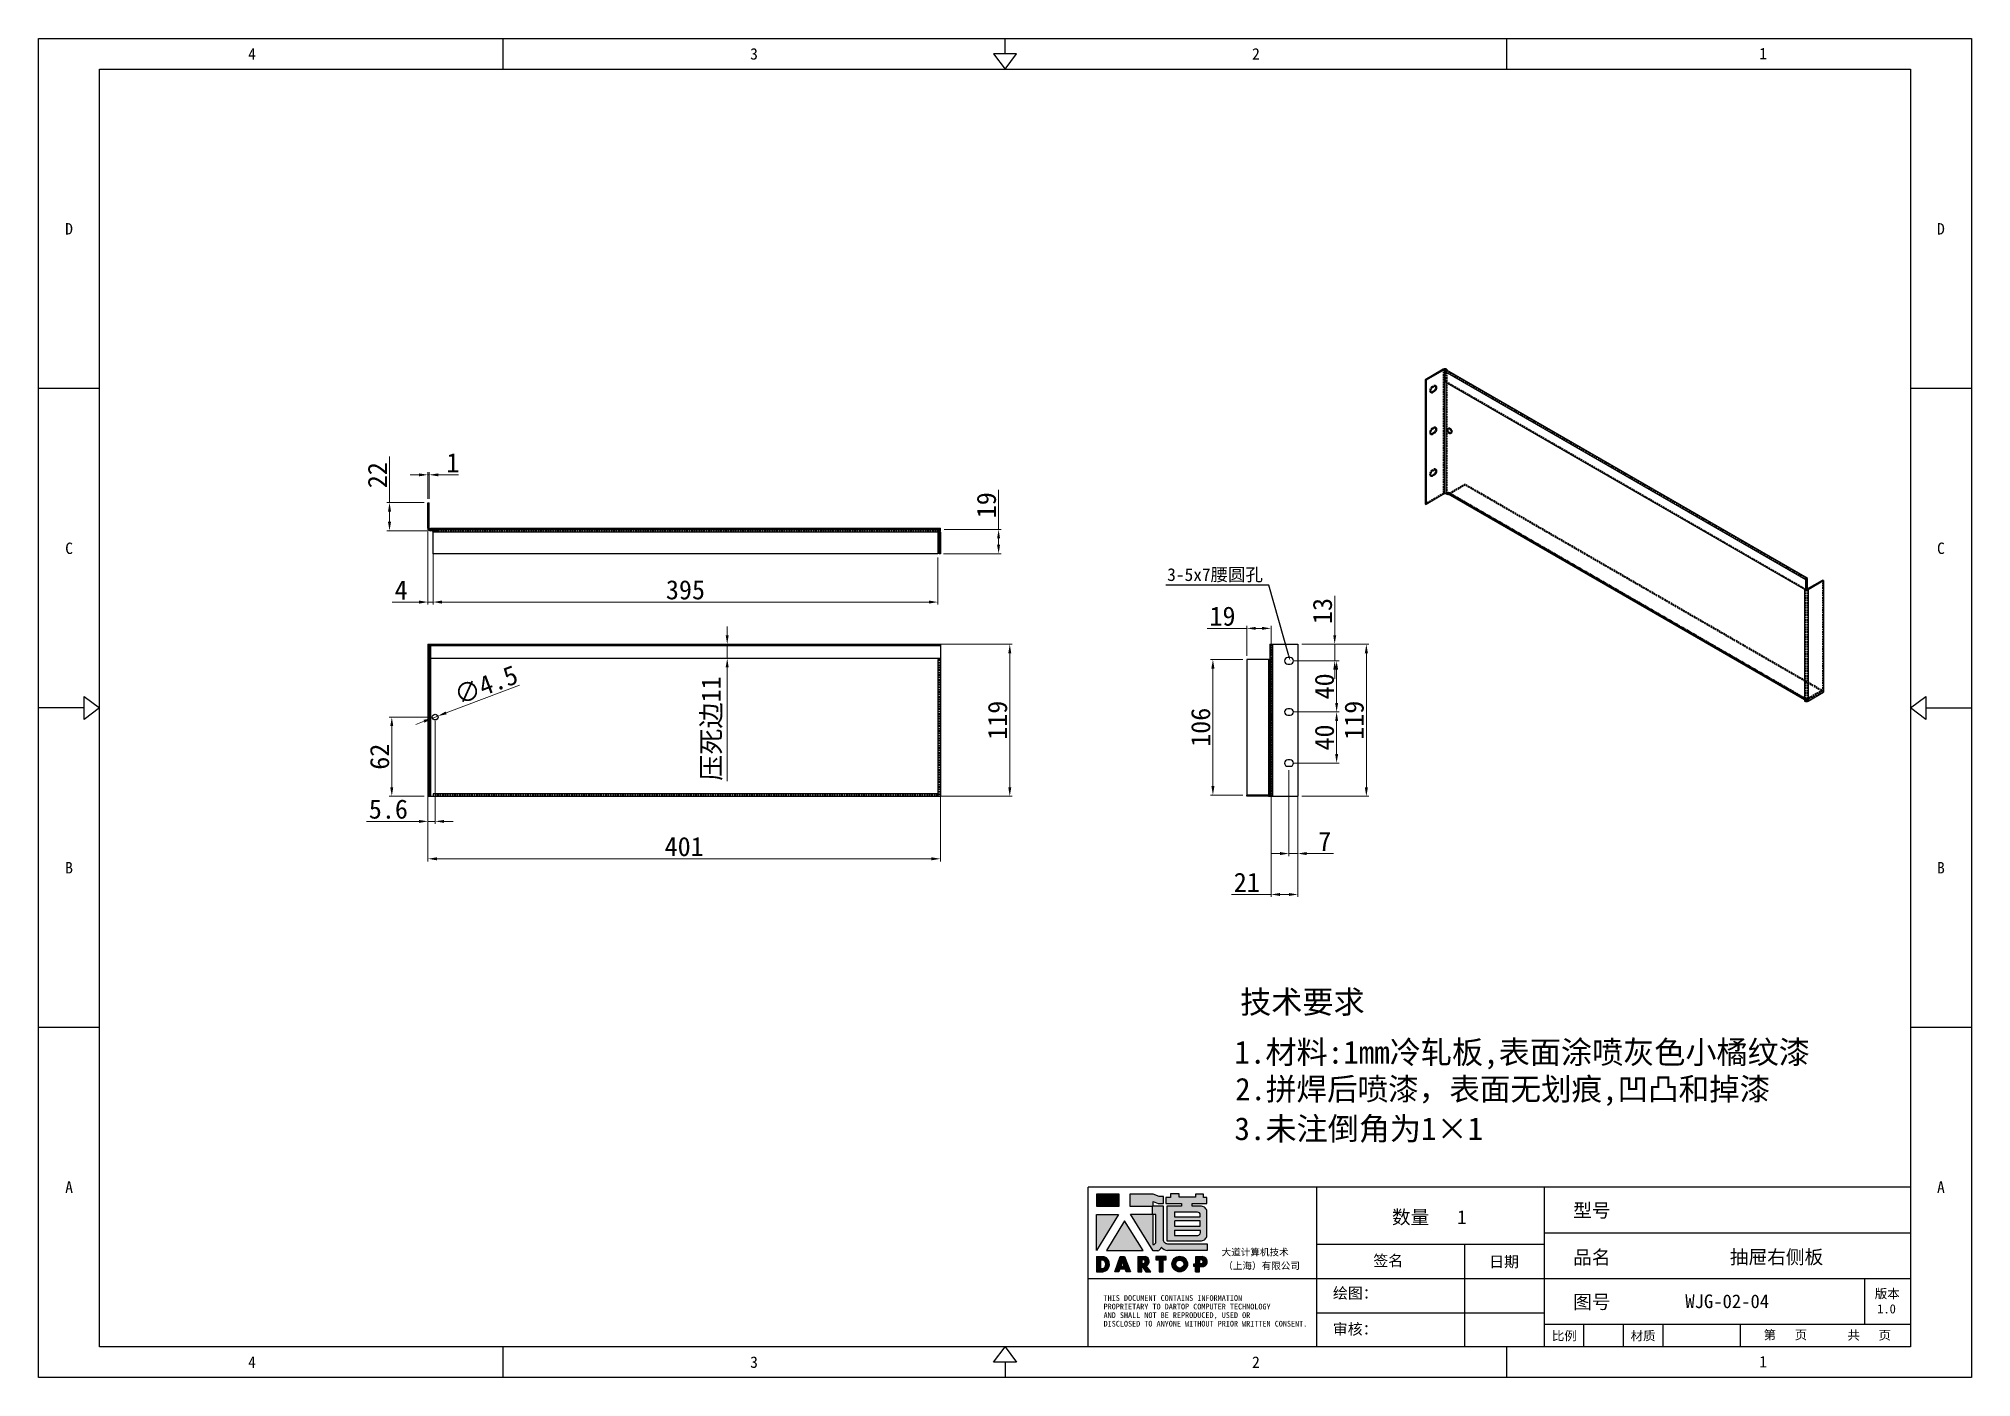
# Model space of a CAD drawing. Header units: millimetres. Extents: x 13106 to 40242, y 18888 to 28426.
# Drawn here: x 35259 to 36771, y 19875 to 20923 of the extents above; entities that cross this region are included whole.
import ezdxf
from ezdxf import colors
from ezdxf.entities.mleader import LeaderData, LeaderLine
from ezdxf.enums import TextEntityAlignment as Align
from ezdxf.math import Vec2, Vec3

# ---------------------------------------------------------------- set-up
doc = ezdxf.new("R2010")
doc.units = ezdxf.units.MM
doc.header["$PDSIZE"] = -1
doc.linetypes.add('HIDDEN', pattern=[1.905, 1.27, -0.635])
for name, color, linetype in [('02___PRT_ALL_AXES', 7, 'Continuous'), ('4', 7, 'Continuous'), ('DEFAULT_2', 8, 'HIDDEN'), ('print', 30, 'Continuous')]:
    doc.layers.add(name, color=color, linetype=linetype)
doc.layers.add('dim', color=2, linetype='Continuous', lineweight=9)
doc.styles.add('Dartop', font='')
doc.styles.add('hzHT', font='simhei.ttf')
doc.styles.get('Dartop').set_extended_font_data('FangSong_GB2312')
doc.dimstyles.new('3', dxfattribs={"dimtxt": 15, "dimasz": 7, "dimexe": 2, "dimexo": 3, "dimgap": 2, "dimtad": 1, "dimzin": 9, "dimdsep": 46, "dimtxsty": 'Standard', "dimcen": 1, "dimadec": 1, "dimazin": 2, "dimtfac": 0.5, "dimtmove": 0, "dimatfit": 3, "dimfxl": 0, "dimtolj": 1, "dimlwd": 9, "dimlwe": 9, "dimarcsym": 0})

msp = doc.modelspace()

# ---------------------------------------------------------------- texts
at = {"color": 0}
for s, height, style, p in [('4', 8.928, 'Dartop', (35425.807, 20910.703)), ('3', 8.928, 'Dartop', (35818.66, 20910.703)), ('2', 8.928, 'Dartop', (36211.513, 20910.703)), ('1', 8.928, 'Dartop', (36608.436, 20910.986)), ('D', 8.928, 'Dartop', (35282.606, 20773.8)), ('D', 8.928, 'Dartop', (36747.567, 20773.8)), ('C', 8.928, 'Dartop', (35282.606, 20523.802)), ('C', 8.928, 'Dartop', (36747.567, 20523.802)), ('B', 8.928, 'Dartop', (35282.606, 20273.805)), ('B', 8.928, 'Dartop', (36747.567, 20273.805)), ('A', 8.928, 'Dartop', (35282.606, 20023.808)), ('A', 8.928, 'Dartop', (36747.567, 20023.808)), ('型号', 10.7142, 'hzHT', (36474.383, 20005.639)), ('数量   1', 10.7142, 'hzHT', (36347.079, 20000.394)), ('签名', 8.5713, 'hzHT', (36314.994, 19966.354)), ('日期', 8.5713, 'hzHT', (36405.627, 19965.475)), ('品名', 10.7142, 'hzHT', (36474.383, 19968.971)), ('抽屉右侧板', 10.7142, 'hzHT', (36618.922, 19969.172)), ('图号', 10.7142, 'hzHT', (36474.383, 19934.058)), ('WJG-02-04', 10.7142, 'hzHT', (36580.305, 19934.524)), ('版本', 7.1428, 'hzHT', (36705.557, 19940.528)), ('1.0', 7.1428, 'hzHT', (36705.02, 19928.598)), ('比例', 7.1428, 'hzHT', (36452.83, 19907.552)), ('材质', 7.1428, 'hzHT', (36514.451, 19907.552)), ('第   页', 7.1428, 'hzHT', (36625.844, 19908.292)), ('共   页', 7.1428, 'hzHT', (36691.457, 19908.032)), ('4', 8.928, 'Dartop', (35425.807, 19886.904)), ('3', 8.928, 'Dartop', (35818.66, 19886.904)), ('2', 8.928, 'Dartop', (36211.513, 19886.904)), ('1', 8.928, 'Dartop', (36608.436, 19887.188))]:
    msp.add_text(s, height=height, dxfattribs=dict(at, style=style)).set_placement(p, align=Align.MIDDLE_CENTER)
at = {"color": 0, "style": 'hzHT'}
msp.add_text('技术要求', height=17.857, dxfattribs=at).set_placement((36247.843, 20177.723), align=Align.TOP_CENTER)
for s, height, p in [('1.材料:1mm冷轧板,表面涂喷灰色小橘纹漆 ', 17.85695, (36194.626, 20138.38)), ('2.拼焊后喷漆，表面无划痕,凹凸和掉漆', 17.54367, (36195.368, 20109.4)), ('3.未注倒角为1×1', 17.857, (36194.626, 20078.53))]:
    msp.add_text(s, height=height, dxfattribs=at).set_placement(p, align=Align.TOP_LEFT)
for s, height, p in [('THIS DOCUMENT CONTAINS INFORMATION', 4.46424, (36092.238, 19934.836)), ('绘图：', 8.5713, (36271.724, 19936.595)), ('AND SHALL NOT BE REPRODUCED, USED OR', 4.46424, (36092.238, 19921.443)), ('PROPRIETARY TO DARTOP COMPUTER TECHNOLOGY', 4.46424, (36092.238, 19928.139)), ('DISCLOSED TO ANYONE WITHOUT PRIOR WRITTEN CONSENT.', 4.46424, (36092.238, 19914.747)), ('审核：', 8.5713, (36271.618, 19908.467))]:
    msp.add_text(s, height=height, dxfattribs=at).set_placement(p)
at = {"layer": '4', "color": 0, "style": 'hzHT'}
for s, p in [('大道计算机技术', (36184.571, 19970.294)), ('（上海）有限公司', (36185.918, 19959.617))]:
    msp.add_text(s, height=5.3571, dxfattribs=at).set_placement(p)

# ---------------------------------------------------------------- blocks, each defined once
blk = doc.blocks.new('*D254')
at = {"layer": 'Defpoints', "color": 0, "lineweight": 9, "transparency": 16777216}
for p in [(35533.4, 20559.5), (35563.5, 20559.5), (35565.5, 20537.5)]:
    blk.add_point(p, dxfattribs=at)
at = {"layer": 'dim', "color": 0, "lineweight": 9, "transparency": 16777216}
for p, q in [((35533.4, 20559.5), (35533.4, 20595.5)), ((35560.5, 20559.5), (35531.4, 20559.5)), ((35533.4, 20544.5), (35533.4, 20552.5)), ((35562.5, 20537.5), (35531.4, 20537.5))]:
    blk.add_line(p, q, dxfattribs=at)
for points in [[(35532.2, 20552.5), (35534.6, 20552.5), (35533.4, 20559.5)], [(35532.2, 20544.5), (35534.6, 20544.5), (35533.4, 20537.5)]]:
    blk.add_solid(points, dxfattribs=at)
at = {"layer": 'dim', "color": 0, "lineweight": 9, "transparency": 16777216, "insert": (35523.9, 20581), "char_height": 15, "attachment_point": 5, "rotation": 90}
blk.add_mtext('\\A1;22', dxfattribs=at)
blk = doc.blocks.new('*D255')
at = {"layer": 'Defpoints', "color": 0, "lineweight": 9, "transparency": 16777216}
for p in [(35964.5, 20538.5), (36010.1, 20538.5), (35964, 20519.5)]:
    blk.add_point(p, dxfattribs=at)
at = {"layer": 'dim', "color": 0, "lineweight": 9, "transparency": 16777216}
for p, q in [((36010.1, 20538.5), (36010.1, 20569.5)), ((35967.5, 20538.5), (36012.1, 20538.5)), ((36010.1, 20526.5), (36010.1, 20531.5)), ((35967, 20519.5), (36012.1, 20519.5))]:
    blk.add_line(p, q, dxfattribs=at)
for points in [[(36008.9, 20531.5), (36011.2, 20531.5), (36010.1, 20538.5)], [(36008.9, 20526.5), (36011.2, 20526.5), (36010.1, 20519.5)]]:
    blk.add_solid(points, dxfattribs=at)
at = {"layer": 'dim', "color": 0, "lineweight": 9, "transparency": 16777216, "insert": (36000.6, 20557.5), "char_height": 15, "attachment_point": 5, "rotation": 90}
blk.add_mtext('\\A1;19', dxfattribs=at)
blk = doc.blocks.new('*D256')
at = {"layer": 'Defpoints', "color": 0, "lineweight": 9, "transparency": 16777216}
for p in [(36244.3, 20448.7), (36244.3, 20329.7), (36297.9, 20329.7)]:
    blk.add_point(p, dxfattribs=at)
at = {"layer": 'dim', "color": 0, "lineweight": 9, "transparency": 16777216}
for p, q in [((36247.3, 20448.7), (36299.9, 20448.7)), ((36297.9, 20441.7), (36297.9, 20336.7)), ((36247.3, 20329.7), (36299.9, 20329.7))]:
    blk.add_line(p, q, dxfattribs=at)
for points in [[(36296.7, 20441.7), (36299.1, 20441.7), (36297.9, 20448.7)], [(36296.7, 20336.7), (36299.1, 20336.7), (36297.9, 20329.7)]]:
    blk.add_solid(points, dxfattribs=at)
at = {"layer": 'dim', "color": 0, "lineweight": 9, "transparency": 16777216, "insert": (36288.4, 20389.2), "char_height": 15, "attachment_point": 5, "rotation": 90}
blk.add_mtext('\\A1;119', dxfattribs=at)
blk = doc.blocks.new('*D257')
at = {"layer": 'Defpoints', "color": 0, "lineweight": 9, "transparency": 16777216}
for p in [(35959.9, 20448.7), (35955.3, 20329.7), (36018.8, 20329.7)]:
    blk.add_point(p, dxfattribs=at)
at = {"layer": 'dim', "color": 0, "lineweight": 9, "transparency": 16777216}
for p, q in [((35962.9, 20448.7), (36020.8, 20448.7)), ((36018.8, 20441.7), (36018.8, 20336.7)), ((35958.3, 20329.7), (36020.8, 20329.7))]:
    blk.add_line(p, q, dxfattribs=at)
for points in [[(36017.7, 20441.7), (36020, 20441.7), (36018.8, 20448.7)], [(36017.7, 20336.7), (36020, 20336.7), (36018.8, 20329.7)]]:
    blk.add_solid(points, dxfattribs=at)
at = {"layer": 'dim', "color": 0, "lineweight": 9, "transparency": 16777216, "insert": (36009.3, 20389.2), "char_height": 15, "attachment_point": 5, "rotation": 90}
blk.add_mtext('\\A1;119', dxfattribs=at)
blk = doc.blocks.new('*D258')
at = {"layer": 'Defpoints', "color": 0, "lineweight": 9, "transparency": 16777216}
for p in [(36177.8, 20436.7), (36204.3, 20436.7), (36204.3, 20330.7)]:
    blk.add_point(p, dxfattribs=at)
at = {"layer": 'dim', "color": 0, "lineweight": 9, "transparency": 16777216}
for p, q in [((36201.3, 20436.7), (36175.8, 20436.7)), ((36177.8, 20337.7), (36177.8, 20429.7)), ((36201.3, 20330.7), (36175.8, 20330.7))]:
    blk.add_line(p, q, dxfattribs=at)
for points in [[(36176.6, 20429.7), (36179, 20429.7), (36177.8, 20436.7)], [(36176.6, 20337.7), (36179, 20337.7), (36177.8, 20330.7)]]:
    blk.add_solid(points, dxfattribs=at)
at = {"layer": 'dim', "color": 0, "lineweight": 9, "transparency": 16777216, "insert": (36168.3, 20383.7), "char_height": 15, "attachment_point": 5, "rotation": 90}
blk.add_mtext('\\A1;106', dxfattribs=at)
blk = doc.blocks.new('*D259')
at = {"layer": 'Defpoints', "color": 0, "lineweight": 9, "transparency": 16777216}
for p in [(36204.3, 20461.1), (36204.3, 20436.7), (36223.3, 20436.7)]:
    blk.add_point(p, dxfattribs=at)
at = {"layer": 'dim', "color": 0, "lineweight": 9, "transparency": 16777216}
for p, q in [((36204.3, 20461.1), (36173.3, 20461.1)), ((36204.3, 20439.7), (36204.3, 20463.1)), ((36216.3, 20461.1), (36211.3, 20461.1)), ((36223.3, 20439.7), (36223.3, 20463.1))]:
    blk.add_line(p, q, dxfattribs=at)
for points in [[(36211.3, 20462.3), (36211.3, 20460), (36204.3, 20461.1)], [(36216.3, 20462.3), (36216.3, 20460), (36223.3, 20461.1)]]:
    blk.add_solid(points, dxfattribs=at)
at = {"layer": 'dim', "color": 0, "lineweight": 9, "transparency": 16777216, "insert": (36185.3, 20470.6), "char_height": 15, "attachment_point": 5}
blk.add_mtext('\\A1;19', dxfattribs=at)
blk = doc.blocks.new('*D260')
at = {"layer": 'Defpoints', "color": 0, "lineweight": 9, "transparency": 16777216}
for p in [(36238.3, 20435.7), (36238.3, 20395.7), (36274.6, 20395.7)]:
    blk.add_point(p, dxfattribs=at)
at = {"layer": 'dim', "color": 0, "lineweight": 9, "transparency": 16777216}
for p, q in [((36241.3, 20435.7), (36276.6, 20435.7)), ((36274.6, 20428.7), (36274.6, 20402.7)), ((36241.3, 20395.7), (36276.6, 20395.7))]:
    blk.add_line(p, q, dxfattribs=at)
for points in [[(36273.5, 20428.7), (36275.8, 20428.7), (36274.6, 20435.7)], [(36273.5, 20402.7), (36275.8, 20402.7), (36274.6, 20395.7)]]:
    blk.add_solid(points, dxfattribs=at)
at = {"layer": 'dim', "color": 0, "lineweight": 9, "transparency": 16777216, "insert": (36265.1, 20415.7), "char_height": 15, "attachment_point": 5, "rotation": 90}
blk.add_mtext('\\A1;40', dxfattribs=at)
blk = doc.blocks.new('*D261')
at = {"layer": 'Defpoints', "color": 0, "lineweight": 9, "transparency": 16777216}
for p in [(36238.3, 20395.7), (36274.6, 20395.7), (36238.3, 20355.7)]:
    blk.add_point(p, dxfattribs=at)
at = {"layer": 'dim', "color": 0, "lineweight": 9, "transparency": 16777216}
for p, q in [((36241.3, 20395.7), (36276.6, 20395.7)), ((36274.6, 20362.7), (36274.6, 20388.7)), ((36241.3, 20355.7), (36276.6, 20355.7))]:
    blk.add_line(p, q, dxfattribs=at)
for points in [[(36273.5, 20388.7), (36275.8, 20388.7), (36274.6, 20395.7)], [(36273.5, 20362.7), (36275.8, 20362.7), (36274.6, 20355.7)]]:
    blk.add_solid(points, dxfattribs=at)
at = {"layer": 'dim', "color": 0, "lineweight": 9, "transparency": 16777216, "insert": (36265.1, 20375.7), "char_height": 15, "attachment_point": 5, "rotation": 90}
blk.add_mtext('\\A1;40', dxfattribs=at)
blk = doc.blocks.new('*D262')
at = {"layer": 'Defpoints', "color": 0, "lineweight": 9, "transparency": 16777216}
for p in [(35567.5, 20519.5), (35962.5, 20519.5), (35962.5, 20481.7)]:
    blk.add_point(p, dxfattribs=at)
at = {"layer": 'dim', "color": 0, "lineweight": 9, "transparency": 16777216}
for p, q in [((35567.5, 20516.5), (35567.5, 20479.7)), ((35962.5, 20516.5), (35962.5, 20479.7)), ((35574.5, 20481.7), (35955.5, 20481.7))]:
    blk.add_line(p, q, dxfattribs=at)
for points in [[(35574.5, 20482.9), (35574.5, 20480.5), (35567.5, 20481.7)], [(35955.5, 20482.9), (35955.5, 20480.5), (35962.5, 20481.7)]]:
    blk.add_solid(points, dxfattribs=at)
at = {"layer": 'dim', "color": 0, "lineweight": 9, "transparency": 16777216, "insert": (35765, 20491.2), "char_height": 15, "attachment_point": 5}
blk.add_mtext('\\A1;395', dxfattribs=at)
blk = doc.blocks.new('*D263')
at = {"layer": 'Defpoints', "color": 0, "lineweight": 9, "transparency": 16777216}
for p in [(35563.5, 20547.5), (35567.5, 20530.4), (35563.5, 20481.7)]:
    blk.add_point(p, dxfattribs=at)
at = {"layer": 'dim', "color": 0, "lineweight": 9, "transparency": 16777216}
for p, q in [((35563.5, 20544.5), (35563.5, 20479.7)), ((35567.5, 20527.4), (35567.5, 20479.7)), ((35556.5, 20481.7), (35535.5, 20481.7)), ((35567.5, 20481.7), (35563.5, 20481.7)), ((35574.5, 20481.7), (35581.5, 20481.7))]:
    blk.add_line(p, q, dxfattribs=at)
for points in [[(35556.5, 20482.9), (35556.5, 20480.5), (35563.5, 20481.7)], [(35574.5, 20482.9), (35574.5, 20480.5), (35567.5, 20481.7)]]:
    blk.add_solid(points, dxfattribs=at)
at = {"layer": 'dim', "color": 0, "lineweight": 9, "transparency": 16777216, "insert": (35542.5, 20491.2), "char_height": 15, "attachment_point": 5}
blk.add_mtext('\\A1;4', dxfattribs=at)
blk = doc.blocks.new('*D264')
at = {"layer": 'Defpoints', "color": 0, "lineweight": 9, "transparency": 16777216}
for p in [(35563.5, 20382.2), (35964.5, 20370.4), (35964.5, 20280.8)]:
    blk.add_point(p, dxfattribs=at)
at = {"layer": 'dim', "color": 0, "lineweight": 9, "transparency": 16777216}
for p, q in [((35563.5, 20379.2), (35563.5, 20278.8)), ((35964.5, 20367.4), (35964.5, 20278.8)), ((35570.5, 20280.8), (35957.5, 20280.8))]:
    blk.add_line(p, q, dxfattribs=at)
for points in [[(35570.5, 20282), (35570.5, 20279.6), (35563.5, 20280.8)], [(35957.5, 20282), (35957.5, 20279.6), (35964.5, 20280.8)]]:
    blk.add_solid(points, dxfattribs=at)
at = {"layer": 'dim', "color": 0, "lineweight": 9, "transparency": 16777216, "insert": (35764, 20290.3), "char_height": 15, "attachment_point": 5}
blk.add_mtext('\\A1;401', dxfattribs=at)
blk = doc.blocks.new('*D265')
at = {"layer": 'Defpoints', "color": 0, "lineweight": 9, "transparency": 16777216}
for p in [(35563.5, 20391.7), (35569.1, 20391.7), (35563.5, 20310.1)]:
    blk.add_point(p, dxfattribs=at)
at = {"layer": 'dim', "color": 0, "lineweight": 9, "transparency": 16777216}
for p, q in [((35563.5, 20388.7), (35563.5, 20308.1)), ((35569.1, 20388.7), (35569.1, 20308.1)), ((35556.5, 20310.1), (35515.5, 20310.1)), ((35569.1, 20310.1), (35563.5, 20310.1)), ((35576.1, 20310.1), (35583.1, 20310.1))]:
    blk.add_line(p, q, dxfattribs=at)
for points in [[(35556.5, 20311.2), (35556.5, 20308.9), (35563.5, 20310.1)], [(35576.1, 20311.2), (35576.1, 20308.9), (35569.1, 20310.1)]]:
    blk.add_solid(points, dxfattribs=at)
at = {"layer": 'dim', "color": 0, "lineweight": 9, "transparency": 16777216, "insert": (35532.5, 20319.6), "char_height": 15, "attachment_point": 5}
blk.add_mtext('\\A1;5.6', dxfattribs=at)
blk = doc.blocks.new('*D266')
at = {"layer": 'Defpoints', "color": 0, "lineweight": 9, "transparency": 16777216}
for p in [(35567, 20390.9), (35571.2, 20392.5)]:
    blk.add_point(p, dxfattribs=at)
at = {"layer": 'dim', "color": 0, "lineweight": 9, "transparency": 16777216}
for p, q in [((35635.1, 20416.6), (35577.7, 20395)), ((35567, 20390.9), (35571.2, 20392.5)), ((35560.4, 20388.4), (35553.9, 20386))]:
    blk.add_line(p, q, dxfattribs=at)
for points in [[(35560, 20389.5), (35560.8, 20387.3), (35567, 20390.9)], [(35577.3, 20396.1), (35578.2, 20393.9), (35571.2, 20392.5)]]:
    blk.add_solid(points, dxfattribs=at)
at = {"layer": 'dim', "color": 0, "lineweight": 9, "transparency": 16777216, "insert": (35608.9, 20416.8), "char_height": 15, "attachment_point": 5, "rotation": 20.6489}
blk.add_mtext('\\A1;∅4.5', dxfattribs=at)
blk = doc.blocks.new('*D267')
at = {"layer": 'Defpoints', "color": 0, "lineweight": 9, "transparency": 16777216}
for p in [(35777.8, 20448.7), (35777.8, 20437.7), (35797.7, 20448.7)]:
    blk.add_point(p, dxfattribs=at)
at = {"layer": 'dim', "color": 0, "lineweight": 9, "transparency": 16777216}
for p, q in [((35797.7, 20455.7), (35797.7, 20462.7)), ((35780.8, 20448.7), (35799.7, 20448.7)), ((35780.8, 20437.7), (35799.7, 20437.7)), ((35797.7, 20448.7), (35797.7, 20437.7)), ((35797.7, 20430.7), (35797.7, 20341.6))]:
    blk.add_line(p, q, dxfattribs=at)
for points in [[(35796.5, 20455.7), (35798.8, 20455.7), (35797.7, 20448.7)], [(35796.5, 20430.7), (35798.8, 20430.7), (35797.7, 20437.7)]]:
    blk.add_solid(points, dxfattribs=at)
at = {"layer": 'dim', "color": 0, "lineweight": 9, "transparency": 16777216, "insert": (35785.9, 20382.7), "char_height": 15, "attachment_point": 5, "rotation": 90}
blk.add_mtext('\\A1;{\\fSimSun|b0|i0|c134|p2;压死边}11', dxfattribs=at)
blk = doc.blocks.new('*D268')
at = {"layer": 'Defpoints', "color": 0, "lineweight": 9, "transparency": 16777216}
for p in [(35569.1, 20391.7), (35535.2, 20329.7), (35563.5, 20329.7)]:
    blk.add_point(p, dxfattribs=at)
at = {"layer": 'dim', "color": 0, "lineweight": 9, "transparency": 16777216}
for p, q in [((35566.1, 20391.7), (35533.2, 20391.7)), ((35535.2, 20384.7), (35535.2, 20336.7)), ((35560.5, 20329.7), (35533.2, 20329.7))]:
    blk.add_line(p, q, dxfattribs=at)
for points in [[(35534, 20384.7), (35536.3, 20384.7), (35535.2, 20391.7)], [(35534, 20336.7), (35536.3, 20336.7), (35535.2, 20329.7)]]:
    blk.add_solid(points, dxfattribs=at)
at = {"layer": 'dim', "color": 0, "lineweight": 9, "transparency": 16777216, "insert": (35525.7, 20360.7), "char_height": 15, "attachment_point": 5, "rotation": 90}
blk.add_mtext('\\A1;62', dxfattribs=at)
blk = doc.blocks.new('dadao')
for p, q in [((48, 19.2), (44.9, 10.4)), ((44.9, 10.4), (51.2, 10.4)), ((51.2, 10.4), (48, 19.2))]:
    blk.add_line(p, q)
for points in [[(41.8, 121.6), (41.8, 143.7), (-0.4, 143.7), (-0.4, 121.6), (41.8, 121.6)], [(104.8, 122), (104.8, 130.3), (114.1, 126.3), (124.2, 126.3), (124.2, 139.6), (115.9, 139.6), (105.1, 143.9), (61.5, 143.9)], [(61.7, 144), (61.7, 121.3), (103.9, 121.3)], [(113.4, 38.7), (105.1, 38.7), (63, 106.5), (103.9, 106.5), (103.9, 120.9), (103.9, 121.3)], [(109.7, 53.6), (109.7, 106.2), (104.3, 106.2), (104.3, 50.4), (106.6, 50.4)], [(144.6, 94.4), (144.6, 84.8), (192, 84.8), (192, 94.1), (144.9, 94.1)], [(120.2, 45), (119.5, 45), (119.5, 44.6)], [(0, 28), (0, 0), (11.8, 0)], [(0.1, 28), (14, 28)], [(7.1, 21.8), (7.1, 6.1), (12, 6.1)], [(7.1, 21.8), (11.4, 21.8)], [(76.8, 28.2), (76.8, 0), (84.1, 0), (84.1, 11.1), (91.6, -0.1), (100.3, -0.1), (91.7, 11.1)], [(76.8, 28.2), (90.6, 28.2)], [(84, 22.7), (84, 15.3), (87.2, 15.3)], [(84, 22.7), (87.3, 22.7)], [(183.7, 0), (183.7, 9.6), (180.6, 9.6), (180.6, 14.9), (183.8, 14.9), (183.8, 28.1), (196.1, 28.1), (196.5, 28.1)], [(183.7, 0), (190.9, 0), (190.9, 9.6), (198.8, 9.6)], [(194.9, 22.3), (190.8, 22.3), (190.8, 15), (194.4, 15)]]:
    blk.add_lwpolyline(points)
blk.add_lwpolyline([(137.1, 144.2), (137.1, 137.9), (128.3, 137.9), (128.3, 126.5), (157.3, 126.5), (157.3, 121.5), (130.3, 121.5), (130.3, 57.5), (194.4, 57.5, 0.414214), (204.4, 67.5), (204.4, 111.3, 0.414214), (194.4, 121.3), (177.5, 121.3), (177.5, 126.3), (204.7, 126.3), (204.7, 137.7), (198.2, 137.7), (198.2, 143.9), (183.3, 143.9), (183.3, 138), (153, 138), (153, 144.2), (137.1, 144.2)], format="xyb", close=True)
for points in [[(104.8, 122), (123.4, 122), (123.4, 60, 0.414214), (131.4, 52), (204.8, 52), (204.8, 39.1), (131.7, 39.1)], [(144.3, 110.8), (144.3, 101.8), (192.3, 101.8), (192.3, 105.5, 0.414214), (187.3, 110.5), (144.3, 110.5)], [(144.6, 77), (144.6, 67.5), (187.6, 67.5, 0.414214), (192.6, 72.5), (192.6, 76.4), (144.6, 76.4)]]:
    blk.add_lwpolyline(points, format="xyb")
for points in [[(-0.3, 106.2), (40.4, 106.2), (-0.3, 39.7), (-0.3, 106.2)], [(51.7, 94.1), (18.4, 39.3), (86.2, 39.3)], [(43.8, 28.2), (51.8, 28.2), (62.6, -0.1), (55, -0.1), (53.2, 5), (42.9, 5), (41.1, 0), (33.6, 0)], [(110, 28.1), (110, 21.9), (116, 21.9), (116, -0.1), (123.2, -0.1), (123.2, 22), (129.2, 22), (129.2, 28.1), (110, 28.1)]]:
    blk.add_lwpolyline(points, close=True)
for radius in [14.5, 7.44]:
    blk.add_circle((154.2, 14.2), radius)
for centre, radius, start, end in [((99.2, 60.7), 12.6, 305.6399, 325.969), ((111.6, 46.7), 8.19, 282.9811, 347.6627), ((136, 61.7), 22.9, 226.7358, 259.3209), ((8.5, 13.9), 8.49, 294.2143, 69.7177), ((9.6, 14.2), 14.4, 278.6604, 72.3203), ((86.4, 19), 3.8, 282.527, 76.7196), ((88.6, 19.4), 8.95, 290.6073, 77.2124), ((193.7, 18.7), 3.8, 280.9891, 72.5513), ((195.7, 18.6), 9.51, 288.8959, 85.2442)]:
    blk.add_arc(centre, radius, start, end)
blk = doc.blocks.new('*D271')
at = {"layer": 'Defpoints', "color": 0, "lineweight": 9, "transparency": 16777216}
for p in [(36237.3, 20353.2), (36244.3, 20349.4), (36244.3, 20284.9)]:
    blk.add_point(p, dxfattribs=at)
at = {"layer": 'dim', "color": 0, "lineweight": 9, "transparency": 16777216}
for p, q in [((36237.3, 20350.2), (36237.3, 20282.9)), ((36244.3, 20346.4), (36244.3, 20282.9)), ((36230.3, 20284.9), (36223.3, 20284.9)), ((36237.3, 20284.9), (36244.3, 20284.9)), ((36251.3, 20284.9), (36272.3, 20284.9))]:
    blk.add_line(p, q, dxfattribs=at)
for points in [[(36230.3, 20286.1), (36230.3, 20283.7), (36237.3, 20284.9)], [(36251.3, 20286.1), (36251.3, 20283.7), (36244.3, 20284.9)]]:
    blk.add_solid(points, dxfattribs=at)
at = {"layer": 'dim', "color": 0, "lineweight": 9, "transparency": 16777216, "insert": (36265.3, 20294.4), "char_height": 15, "attachment_point": 5}
blk.add_mtext('\\A1;7', dxfattribs=at)
blk = doc.blocks.new('*D272')
at = {"layer": 'Defpoints', "color": 0, "lineweight": 9, "transparency": 16777216}
for p in [(36223.3, 20439.7), (36244.3, 20346.4), (36223.3, 20252.9)]:
    blk.add_point(p, dxfattribs=at)
at = {"layer": 'dim', "color": 0, "lineweight": 9, "transparency": 16777216}
for p, q in [((36223.3, 20436.7), (36223.3, 20250.9)), ((36244.3, 20343.4), (36244.3, 20250.9)), ((36223.3, 20252.9), (36192.3, 20252.9)), ((36237.3, 20252.9), (36230.3, 20252.9))]:
    blk.add_line(p, q, dxfattribs=at)
for points in [[(36230.3, 20254), (36230.3, 20251.7), (36223.3, 20252.9)], [(36237.3, 20254), (36237.3, 20251.7), (36244.3, 20252.9)]]:
    blk.add_solid(points, dxfattribs=at)
at = {"layer": 'dim', "color": 0, "lineweight": 9, "transparency": 16777216, "insert": (36204.3, 20262.4), "char_height": 15, "attachment_point": 5}
blk.add_mtext('\\A1;21', dxfattribs=at)
blk = doc.blocks.new('*D273')
at = {"layer": 'Defpoints', "color": 0, "lineweight": 9, "transparency": 16777216}
for p in [(36255.3, 20448.7), (36255.3, 20435.7), (36273.1, 20448.7)]:
    blk.add_point(p, dxfattribs=at)
at = {"layer": 'dim', "color": 0, "lineweight": 9, "transparency": 16777216}
for p, q in [((36273.1, 20455.7), (36273.1, 20486.7)), ((36258.3, 20448.7), (36275.1, 20448.7)), ((36258.3, 20435.7), (36275.1, 20435.7)), ((36273.1, 20435.7), (36273.1, 20448.7)), ((36273.1, 20428.7), (36273.1, 20421.7))]:
    blk.add_line(p, q, dxfattribs=at)
for points in [[(36272, 20455.7), (36274.3, 20455.7), (36273.1, 20448.7)], [(36272, 20428.7), (36274.3, 20428.7), (36273.1, 20435.7)]]:
    blk.add_solid(points, dxfattribs=at)
at = {"layer": 'dim', "color": 0, "lineweight": 9, "transparency": 16777216, "insert": (36263.6, 20474.7), "char_height": 15, "attachment_point": 5, "rotation": 90}
blk.add_mtext('\\A1;13', dxfattribs=at)
blk = doc.blocks.new('*D294')
at = {"layer": 'Defpoints', "color": 0, "lineweight": 9, "transparency": 16777216}
for p in [(35564.5, 20581.3), (35563.5, 20559.5), (35564.5, 20559.5)]:
    blk.add_point(p, dxfattribs=at)
at = {"layer": 'dim', "color": 0, "lineweight": 9, "transparency": 16777216}
for p, q in [((35556.5, 20581.3), (35549.5, 20581.3)), ((35563.5, 20562.5), (35563.5, 20583.3)), ((35563.5, 20581.3), (35564.5, 20581.3)), ((35564.5, 20562.5), (35564.5, 20583.3)), ((35571.5, 20581.3), (35587.5, 20581.3))]:
    blk.add_line(p, q, dxfattribs=at)
for points in [[(35556.5, 20582.4), (35556.5, 20580.1), (35563.5, 20581.3)], [(35571.5, 20582.4), (35571.5, 20580.1), (35564.5, 20581.3)]]:
    blk.add_solid(points, dxfattribs=at)
at = {"layer": 'dim', "color": 0, "lineweight": 9, "transparency": 16777216, "insert": (35583, 20590.8), "char_height": 15, "attachment_point": 5}
blk.add_mtext('\\A1;1', dxfattribs=at)

# ---------------------------------------------------------------- dimensions: what is measured, and where the dimension line sits
at = {"layer": 'dim', "lineweight": 9}
for base, p1, p2, picture, middle in [((35533.406, 20559.471), (35565.492, 20537.471), (35563.492, 20559.471), '*D254', (35523.906, 20580.971)), ((36010.061, 20538.471), (35963.992, 20519.471), (35964.492, 20538.471), '*D255', (36000.561, 20557.471)), ((36273.145, 20448.701), (36255.289, 20435.701), (36255.289, 20448.701), '*D273', (36263.645, 20474.701)), ((36018.817, 20329.701), (35959.937, 20448.701), (35955.276, 20329.701), '*D257', (36009.317, 20389.201)), ((36177.797, 20436.701), (36204.348, 20330.701), (36204.348, 20436.701), '*D258', (36168.297, 20383.701)), ((36274.645, 20395.701), (36238.348, 20435.701), (36238.348, 20395.701), '*D260', (36265.145, 20415.701)), ((35535.165, 20329.701), (35569.092, 20391.701), (35563.492, 20329.701), '*D268', (35525.665, 20360.701)), ((36274.645, 20395.701), (36238.348, 20355.701), (36238.348, 20395.701), '*D261', (36265.145, 20375.701))]:
    dim = msp.add_linear_dim(base=base, p1=p1, p2=p2, angle=90, dimstyle='3', dxfattribs=at)
    dim.commit()
    dim.dimension.update_dxf_attribs({"geometry": picture, "text_midpoint": middle})
for base, p1, p2, picture, middle in [((35564.492, 20581.252), (35563.492, 20559.471), (35564.492, 20559.471), '*D294', (35582.992, 20590.752)), ((35563.492, 20481.686), (35567.492, 20530.405), (35563.492, 20547.471), '*D263', (35542.492, 20491.186)), ((35962.492, 20481.686), (35567.492, 20519.471), (35962.492, 20519.471), '*D262', (35764.992, 20491.186)), ((36204.348, 20461.12), (36223.348, 20436.701), (36204.348, 20436.701), '*D259', (36185.348, 20470.62)), ((36223.348, 20252.853), (36244.348, 20346.449), (36223.348, 20439.701), '*D272', (36204.348, 20262.353)), ((35563.492, 20310.075), (35569.092, 20391.701), (35563.492, 20391.701), '*D265', (35532.492, 20319.575)), ((35964.492, 20280.786), (35563.492, 20382.237), (35964.492, 20370.376), '*D264', (35763.992, 20290.286)), ((36244.348, 20284.904), (36237.348, 20353.201), (36244.348, 20349.449), '*D271', (36265.348, 20294.404))]:
    dim = msp.add_linear_dim(base=base, p1=p1, p2=p2, dimstyle='3', dxfattribs=at)
    dim.commit()
    dim.dimension.update_dxf_attribs({"geometry": picture, "text_midpoint": middle})
dim = msp.add_linear_dim(base=(35797.663, 20448.701), p1=(35777.816, 20437.701), p2=(35777.816, 20448.701), angle=90, text='{\\fSimSun|b0|i0|c134|p2;压死边}<>', dimstyle='3', dxfattribs=at)
dim.commit()
dim.dimension.update_dxf_attribs({"geometry": '*D267', "text_midpoint": (35797.663, 20382.66), "dimtype": 160})
dim = msp.add_linear_dim(base=(36297.885, 20329.701), p1=(36244.348, 20448.701), p2=(36244.348, 20329.701), angle=90, dimstyle='3', dxfattribs=at)
dim.commit()
dim.dimension.update_dxf_attribs({"geometry": '*D256', "text_midpoint": (36297.885, 20389.201), "dimtype": 160})
dim = msp.add_diameter_dim_2p(p1=(35566.987, 20390.908), p2=(35571.198, 20392.495), dimstyle='3', dxfattribs=at)
dim.commit()
dim.dimension.update_dxf_attribs({"geometry": '*D266', "text_midpoint": (35612.211, 20407.95), "dimtype": 163})

# ---------------------------------------------------------------- hatches: boundary and pattern name
for points in [[(36104.393, 20018.278), (36086.584, 20018.278), (36086.584, 20008.974), (36104.393, 20008.974)], [(36103.82, 20002.464), (36086.632, 20002.464), (36086.632, 19974.401)], [(36108.584, 19997.371), (36094.534, 19974.214), (36123.144, 19974.214)], [(36141.31, 19969.475), (36133.179, 19969.475), (36133.179, 19966.896), (36135.716, 19966.896), (36135.716, 19957.6), (36138.754, 19957.6), (36138.754, 19966.902), (36141.31, 19966.902)]]:
    msp.add_hatch(color=0).paths.add_polyline_path(points)
h = msp.add_hatch(color=0)
h.paths.add_polyline_path([(36131.007, 20012.624), (36134.937, 20010.926), (36139.187, 20010.926), (36139.187, 20016.55), (36135.681, 20016.55), (36131.113, 20018.354), (36112.808, 20018.354), (36112.808, 20008.842), (36130.618, 20008.842), (36130.618, 20008.65), (36130.618, 20002.57), (36113.347, 20002.57), (36131.112, 19973.981), (36134.63, 19973.981, 0.27937482), (36137.198, 19976.478), (36137.198, 19976.61), (36137.508, 19976.61, 0.14314537), (36142.351, 19974.146), (36173.22, 19974.146), (36173.22, 19979.568), (36142.219, 19979.568, -0.41421356), (36138.843, 19982.944), (36138.843, 20009.143), (36131.007, 20009.143)])
h.paths.add_polyline_path([(36130.798, 20002.449), (36133.061, 20002.448), (36133.061, 19980.259, -0.08893574), (36131.75, 19978.91), (36130.79, 19978.91)], flags=16)
h = msp.add_hatch(color=0)
h.paths.add_polyline_path([(36173.167, 20015.762), (36170.42, 20015.762), (36170.42, 20018.375), (36164.142, 20018.375), (36164.142, 20015.893), (36151.325, 20015.893), (36151.325, 20018.506), (36144.613, 20018.506), (36144.613, 20015.845), (36140.904, 20015.845), (36140.904, 20011.028), (36153.144, 20011.028), (36153.144, 20008.898), (36141.738, 20008.898), (36141.738, 19981.926), (36168.815, 19981.926, 0.41421356), (36173.036, 19986.147), (36173.036, 20004.618, 0.41421356), (36168.815, 20008.838), (36161.657, 20008.838), (36161.657, 20010.929), (36173.167, 20010.929)])
h.paths.add_polyline_path([(36165.825, 20004.266, -0.41421356), (36167.935, 20002.155), (36167.935, 20000.608), (36147.663, 20000.608), (36147.663, 20004.266)], flags=16)
h.paths.add_polyline_path([(36167.804, 19997.342), (36167.804, 19993.422), (36147.794, 19993.422), (36147.794, 19997.342)], flags=16)
h.paths.add_polyline_path([(36168.066, 19989.895), (36168.066, 19988.217, -0.41421356), (36165.955, 19986.106), (36147.794, 19986.106), (36147.794, 19989.895)], flags=16)
h = msp.add_hatch(color=0)
h.paths.add_polyline_path([(36092.655, 19969.433), (36086.758, 19969.433), (36086.758, 19957.636), (36091.724, 19957.636, 0.79301591)])
h.paths.add_polyline_path([(36091.812, 19960.219), (36089.75, 19960.219), (36089.75, 19966.85), (36091.584, 19966.85, -0.67136089)], flags=16)
h = msp.add_hatch(color=0)
h.paths.add_polyline_path([(36108.628, 19969.53), (36105.263, 19969.53), (36100.936, 19957.623), (36104.123, 19957.623), (36104.873, 19959.733), (36109.192, 19959.733), (36109.958, 19957.597), (36113.171, 19957.597)])
h.paths.add_polyline_path([(36108.366, 19962.008), (36105.691, 19962.008), (36107.004, 19965.749)], flags=16)
h = msp.add_hatch(color=0)
h.paths.add_polyline_path([(36124.985, 19969.522), (36119.186, 19969.522), (36119.186, 19957.616), (36122.251, 19957.616), (36122.251, 19962.336), (36125.401, 19957.574), (36129.104, 19957.574), (36125.479, 19962.306, 0.74405494)])
h.paths.add_polyline_path([(36122.223, 19964.098), (36122.223, 19967.225), (36123.593, 19967.225, -0.79680897), (36123.572, 19964.098)], flags=16)
h = msp.add_hatch(color=0)
h.paths.add_polyline_path([(36145.73, 19963.612, 1), (36157.955, 19963.612, 1)])
h.paths.add_polyline_path([(36154.983, 19963.612, -1), (36148.702, 19963.612, -1)], flags=16)
h = msp.add_hatch(color=0)
h.paths.add_polyline_path([(36169.681, 19969.494), (36169.506, 19969.494), (36164.336, 19969.494), (36164.336, 19963.937), (36162.964, 19963.937), (36162.964, 19961.682), (36164.313, 19961.682), (36164.313, 19957.637), (36167.332, 19957.637), (36167.332, 19961.698), (36170.648, 19961.698, 0.81230381)])
h.paths.add_polyline_path([(36167.287, 19963.953), (36167.287, 19967.061), (36169.004, 19967.061, -0.77821343), (36168.829, 19963.953)], flags=16)

# ---------------------------------------------------------------- linework, layer by layer
at = {"color": 0}
for p, q in [((35622.234, 20898.799), (35622.234, 20922.608)), ((36015.087, 20910.703), (36015.087, 20922.608)), ((36407.94, 20898.799), (36407.94, 20922.608)), ((35306.416, 19898.809), (35306.416, 20898.799)), ((35306.416, 20898.799), (36723.758, 20898.799)), ((36723.758, 20898.799), (36723.758, 19898.809)), ((35306.416, 20648.801), (35258.797, 20648.801)), ((36771.377, 20648.801), (36723.758, 20648.801)), ((35294.511, 20398.804), (35258.797, 20398.804)), ((36735.663, 20398.804), (36771.377, 20398.804)), ((35306.416, 20148.806), (35258.797, 20148.806)), ((36771.377, 20148.806), (36723.758, 20148.806)), ((36723.758, 20023.808), (36080.185, 20023.808)), ((36080.185, 19898.809), (36080.185, 20023.808)), ((36258.755, 20023.808), (36258.755, 19898.809)), ((36437.324, 19898.809), (36437.324, 20023.808)), ((36437.324, 19988.094), (36723.758, 19988.094)), ((36258.755, 19979.165), (36437.324, 19979.165)), ((36374.825, 19979.165), (36374.825, 19898.809)), ((36080.185, 19952.38), (36258.755, 19952.38)), ((36258.755, 19952.38), (36723.758, 19952.38)), ((36688.044, 19916.666), (36688.044, 19952.38)), ((36258.755, 19925.595), (36437.324, 19925.595)), ((36437.324, 19916.666), (36723.758, 19916.666)), ((36468.19, 19898.809), (36468.19, 19916.666)), ((36499.055, 19898.809), (36499.055, 19916.666)), ((36530.173, 19898.809), (36530.173, 19916.666)), ((36590.814, 19898.809), (36590.814, 19916.666)), ((36723.758, 19898.809), (35306.416, 19898.809)), ((35622.234, 19875), (35622.234, 19898.809)), ((36407.94, 19875), (36407.94, 19898.809)), ((36015.087, 19886.904), (36015.087, 19875))]:
    msp.add_line(p, q, dxfattribs=at)
at = {"color": 3, "linetype": 'Continuous'}
for p, q in [((36358.022, 20663.891), (36343.88, 20655.726)), ((36359.436, 20662.258), (36359.436, 20654.093)), ((36359.436, 20662.258), (36641.573, 20499.37)), ((36360.643, 20663.532), (36642.78, 20500.644)), ((36360.85, 20663.891), (36360.85, 20663.413)), ((36343.88, 20655.726), (36343.88, 20558.562)), ((36350.597, 20646.949), (36349.183, 20646.132)), ((36359.436, 20654.093), (36641.573, 20491.205)), ((36350.597, 20614.289), (36349.183, 20613.472)), ((36350.597, 20581.629), (36349.183, 20580.812)), ((35563.492, 20539.471), (35563.492, 20559.471)), ((36362.265, 20566.051), (36362.265, 20565.911)), ((35565.492, 20539.471), (35964.492, 20539.471)), ((35567.492, 20537.471), (35565.492, 20537.471)), ((35963.492, 20536.471), (35963.492, 20519.471)), ((35964.211, 20537.471), (35964.492, 20537.471)), ((36641.573, 20499.37), (36641.573, 20491.205)), ((36642.987, 20500.187), (36642.987, 20491.205)), ((36642.987, 20492.021), (36655.008, 20498.962)), ((35563.492, 20448.701), (35563.492, 20329.701)), ((35565.492, 20448.701), (35565.492, 20437.701)), ((35565.492, 20448.701), (35964.492, 20448.701)), ((35565.492, 20447.701), (35964.492, 20447.701)), ((35565.492, 20437.701), (35964.492, 20437.701)), ((35964.492, 20448.701), (35964.492, 20437.701)), ((36204.348, 20436.701), (36204.348, 20330.701)), ((36222.348, 20436.701), (36204.348, 20436.701)), ((36221.348, 20436.701), (36221.348, 20330.701)), ((36222.348, 20448.701), (36222.348, 20329.701)), ((36222.348, 20448.701), (36244.348, 20448.701)), ((36224.348, 20448.701), (36224.348, 20329.701)), ((36238.348, 20438.201), (36236.348, 20438.201)), ((36244.348, 20448.701), (36244.348, 20329.701)), ((36236.348, 20433.201), (36238.348, 20433.201)), ((36238.348, 20398.201), (36236.348, 20398.201)), ((36236.348, 20393.201), (36238.348, 20393.201)), ((36238.348, 20358.201), (36236.348, 20358.201)), ((36236.348, 20353.201), (36238.348, 20353.201)), ((36221.348, 20330.701), (36204.348, 20330.701)), ((36221.57, 20329.701), (36244.348, 20329.701))]:
    msp.add_line(p, q, dxfattribs=at)
at = {"color": 7, "linetype": 'Continuous'}
for p, q in [((36358.729, 20663.483), (36344.587, 20655.318)), ((36358.022, 20663.891), (36358.729, 20663.483)), ((36358.729, 20663.483), (36358.729, 20566.319)), ((36360.85, 20663.891), (36360.143, 20663.483)), ((36343.88, 20655.726), (36344.587, 20655.318)), ((36344.587, 20655.318), (36344.587, 20558.154)), ((36349.89, 20649.807), (36351.304, 20650.623)), ((36350.597, 20646.949), (36351.304, 20646.54)), ((36360.143, 20653.685), (36360.143, 20566.319)), ((36349.183, 20646.132), (36349.89, 20645.724)), ((36351.304, 20646.54), (36349.89, 20645.724)), ((36349.89, 20617.146), (36351.304, 20617.963)), ((36349.183, 20613.472), (36349.89, 20613.064)), ((36351.304, 20613.88), (36349.89, 20613.064)), ((36350.597, 20614.289), (36351.304, 20613.88)), ((36349.183, 20580.812), (36349.89, 20580.404)), ((36349.89, 20584.486), (36351.304, 20585.303)), ((36351.304, 20581.22), (36349.89, 20580.404)), ((36350.597, 20581.629), (36351.304, 20581.22)), ((35563.492, 20559.471), (35564.492, 20559.471)), ((35564.492, 20539.471), (35564.492, 20559.471)), ((36343.88, 20558.562), (36344.587, 20558.154)), ((36358.729, 20566.319), (36344.587, 20558.154)), ((36361.557, 20565.503), (36360.143, 20566.319)), ((36361.557, 20567.136), (36361.557, 20565.503)), ((36640.866, 20405.88), (36361.557, 20567.136)), ((36362.265, 20565.911), (36361.557, 20565.503)), ((36640.866, 20405.204), (36361.972, 20566.22)), ((35563.492, 20539.471), (35564.492, 20539.471)), ((35565.492, 20537.471), (35565.492, 20539.471)), ((35565.492, 20538.471), (35964.492, 20538.471)), ((35567.492, 20519.471), (35567.492, 20538.471)), ((35962.492, 20536.471), (35567.492, 20536.471)), ((35962.492, 20538.471), (35962.492, 20519.471)), ((35964.492, 20536.471), (35963.492, 20536.471)), ((35964.492, 20537.471), (35964.492, 20539.471)), ((35964.492, 20536.471), (35964.492, 20519.471)), ((35962.492, 20519.471), (35567.492, 20519.471)), ((35964.492, 20519.471), (35963.492, 20519.471)), ((36641.573, 20499.37), (36642.987, 20500.187)), ((36642.28, 20499.778), (36642.28, 20490.797)), ((36643.694, 20491.613), (36655.715, 20498.553)), ((36655.715, 20498.553), (36655.008, 20498.962)), ((36655.715, 20498.553), (36655.715, 20411.188)), ((36640.866, 20491.613), (36640.866, 20404.247)), ((36641.573, 20491.205), (36642.28, 20491.613)), ((36641.573, 20491.205), (36642.28, 20490.797)), ((36642.987, 20491.205), (36642.28, 20490.797)), ((36643.694, 20491.613), (36642.987, 20492.021)), ((36643.615, 20491.57), (36642.987, 20491.975)), ((36643.694, 20491.613), (36643.694, 20404.247)), ((35563.492, 20448.701), (35565.492, 20448.701)), ((35564.492, 20448.701), (35564.492, 20329.701)), ((35565.492, 20437.701), (35565.492, 20329.701)), ((35962.492, 20436.701), (35964.492, 20436.701)), ((35962.492, 20436.701), (35962.492, 20329.701)), ((35964.492, 20437.701), (35964.492, 20329.701)), ((36643.694, 20404.247), (36655.715, 20411.188)), ((35563.492, 20329.701), (35964.492, 20329.701)), ((35567.492, 20331.701), (35567.492, 20329.701)), ((35962.492, 20331.701), (35567.492, 20331.701)), ((36204.348, 20329.701), (36204.348, 20330.701)), ((36221.348, 20329.701), (36204.348, 20329.701)), ((36221.348, 20329.701), (36221.348, 20330.701)), ((36221.456, 20329.704), (36221.402, 20330.703))]:
    msp.add_line(p, q, dxfattribs=at)
at = {"color": 0}
for points in [[(36015.087, 20898.799), (36024.015, 20910.703), (36006.158, 20910.703), (36015.087, 20898.799)], [(35306.416, 20398.804), (35294.511, 20389.875), (35294.511, 20407.732), (35306.416, 20398.804)], [(36723.758, 20398.804), (36735.663, 20407.732), (36735.663, 20389.875), (36723.758, 20398.804)], [(36015.087, 19898.809), (36024.015, 19886.904), (36006.158, 19886.904), (36015.087, 19898.809)]]:
    msp.add_lwpolyline(points, close=True, dxfattribs=at)
at = {"color": 3, "linetype": 'Continuous'}
for centre, radius, start, end in [((35565.492, 20539.471), 2, 180, 270), ((35962.492, 20536.471), 1, 0, 90), ((36236.348, 20435.701), 2.5, 90, 270), ((36238.348, 20435.701), 2.5, 270, 90), ((36236.348, 20395.701), 2.5, 90, 270), ((36238.348, 20395.701), 2.5, 270, 90), ((36236.348, 20355.701), 2.5, 90, 270), ((36238.348, 20355.701), 2.5, 270, 90), ((36221.348, 20331.701), 1, 270, 0)]:
    msp.add_arc(centre, radius, start, end, dxfattribs=at)
at = {"color": 7, "linetype": 'Continuous'}
for centre, radius, start, end in [((35565.492, 20539.471), 1, 180, 270), ((35962.492, 20536.471), 2, 0, 90), ((36642.713, 20493.313), 1.963, 297.358954, 299.982369), ((36221.348, 20331.701), 2, 270, 300.114305)]:
    msp.add_arc(centre, radius, start, end, dxfattribs=at)
at = {"color": 3, "linetype": 'Continuous'}
for points, knots in [([(36360.85, 20663.891), (36360.65, 20664.007), (36360.183, 20664.176), (36359.436, 20664.257), (36358.69, 20664.176), (36358.223, 20664.007), (36358.022, 20663.891)], [0, 0, 0, 0, 0.23722518, 0.50000053, 0.76277559, 1, 1, 1, 1]), ([(36360.043, 20663.416), (36359.861, 20663.281), (36359.576, 20662.919), (36359.436, 20662.477), (36359.436, 20662.258)], [0, 0, 0, 0, 0.50848451, 1, 1, 1, 1]), ([(36360.244, 20663.533), (36360.227, 20663.526), (36360.156, 20663.493), (36360.09, 20663.452), (36360.043, 20663.416)], [0, 0, 0, 0, 0.23675498, 1, 1, 1, 1]), ([(36360.643, 20663.532), (36360.588, 20663.564), (36360.448, 20663.596), (36360.312, 20663.561), (36360.244, 20663.533)], [0, 0, 0, 0, 0.46164276, 1, 1, 1, 1]), ([(36350.597, 20646.949), (36350.934, 20647.143), (36351.543, 20647.714), (36352.064, 20648.605), (36352.31, 20649.391), (36352.402, 20650.081), (36352.316, 20650.604), (36352.151, 20650.861)], [0, 0, 0, 0, 0.2568481, 0.53852664, 0.67395781, 0.79814681, 1, 1, 1, 1]), ([(36348.34, 20645.893), (36348.406, 20645.889), (36348.702, 20645.903), (36348.986, 20646.018), (36349.183, 20646.132)], [0, 0, 0, 0, 0.22551974, 1, 1, 1, 1]), ([(36350.597, 20614.289), (36350.934, 20614.483), (36351.543, 20615.054), (36352.064, 20615.945), (36352.31, 20616.731), (36352.402, 20617.421), (36352.316, 20617.944), (36352.151, 20618.201)], [0, 0, 0, 0, 0.2568481, 0.53852664, 0.67395781, 0.79814681, 1, 1, 1, 1]), ([(36348.34, 20613.233), (36348.406, 20613.229), (36348.702, 20613.243), (36348.986, 20613.358), (36349.183, 20613.472)], [0, 0, 0, 0, 0.22551974, 1, 1, 1, 1]), ([(36348.34, 20580.572), (36348.406, 20580.569), (36348.702, 20580.583), (36348.986, 20580.698), (36349.183, 20580.812)], [0, 0, 0, 0, 0.22551974, 1, 1, 1, 1]), ([(36350.597, 20581.629), (36350.934, 20581.823), (36351.543, 20582.394), (36352.064, 20583.285), (36352.31, 20584.071), (36352.402, 20584.761), (36352.316, 20585.284), (36352.151, 20585.54)], [0, 0, 0, 0, 0.2568481, 0.53852664, 0.67395781, 0.79814681, 1, 1, 1, 1]), ([(36642.78, 20500.644), (36642.73, 20500.673), (36642.604, 20500.705), (36642.402, 20500.665), (36642.196, 20500.552), (36641.925, 20500.312), (36641.671, 20499.919), (36641.573, 20499.549), (36641.573, 20499.37)], [0, 0, 0, 0, 0.08715122, 0.18687742, 0.3045656, 0.4387114, 0.73015277, 1, 1, 1, 1]), ([(36642.987, 20500.187), (36642.987, 20500.282), (36642.964, 20500.46), (36642.847, 20500.605), (36642.78, 20500.644)], [0, 0, 0, 0, 0.55081714, 1, 1, 1, 1])]:
    msp.add_open_spline(points, degree=3, knots=knots, dxfattribs=at)
at = {"color": 7, "linetype": 'Continuous'}
for points, knots in [([(36360.143, 20663.483), (36359.933, 20663.604), (36359.436, 20663.7), (36358.939, 20663.604), (36358.729, 20663.483)], [0, 0, 0, 0, 0.50000054, 1, 1, 1, 1]), ([(36349.89, 20649.807), (36349.705, 20649.7), (36349.346, 20649.423), (36348.886, 20648.9), (36348.508, 20648.285), (36348.242, 20647.627), (36348.11, 20646.979), (36348.124, 20646.392), (36348.289, 20645.904), (36348.515, 20645.672), (36348.64, 20645.6)], [0, 0, 0, 0, 0.12882495, 0.27056551, 0.41788091, 0.56238474, 0.69620034, 0.81359387, 0.91306511, 1, 1, 1, 1]), ([(36352.554, 20650.747), (36352.472, 20650.794), (36352.282, 20650.863), (36351.968, 20650.871), (36351.632, 20650.79), (36351.414, 20650.686), (36351.304, 20650.623)], [0, 0, 0, 0, 0.21777313, 0.45095261, 0.7102017, 1, 1, 1, 1]), ([(36351.304, 20646.54), (36351.489, 20646.647), (36351.849, 20646.924), (36352.308, 20647.447), (36352.687, 20648.062), (36352.953, 20648.72), (36353.085, 20649.368), (36353.071, 20649.955), (36352.906, 20650.443), (36352.679, 20650.675), (36352.554, 20650.747)], [0, 0, 0, 0, 0.12882495, 0.27056551, 0.41788091, 0.56238474, 0.69620034, 0.81359387, 0.91306511, 1, 1, 1, 1]), ([(36348.64, 20645.6), (36348.723, 20645.553), (36348.912, 20645.484), (36349.227, 20645.476), (36349.562, 20645.557), (36349.78, 20645.661), (36349.89, 20645.724)], [0, 0, 0, 0, 0.21777313, 0.45095261, 0.7102017, 1, 1, 1, 1]), ([(36349.89, 20617.146), (36349.705, 20617.04), (36349.346, 20616.763), (36348.886, 20616.24), (36348.508, 20615.624), (36348.242, 20614.967), (36348.11, 20614.319), (36348.124, 20613.732), (36348.289, 20613.244), (36348.515, 20613.012), (36348.64, 20612.94)], [0, 0, 0, 0, 0.12882495, 0.27056551, 0.41788091, 0.56238474, 0.69620034, 0.81359387, 0.91306511, 1, 1, 1, 1]), ([(36352.554, 20618.087), (36352.472, 20618.134), (36352.282, 20618.203), (36351.968, 20618.211), (36351.632, 20618.13), (36351.414, 20618.026), (36351.304, 20617.963)], [0, 0, 0, 0, 0.21777313, 0.45095261, 0.7102017, 1, 1, 1, 1]), ([(36351.304, 20613.88), (36351.489, 20613.987), (36351.849, 20614.264), (36352.308, 20614.787), (36352.687, 20615.402), (36352.953, 20616.06), (36353.085, 20616.708), (36353.071, 20617.295), (36352.906, 20617.783), (36352.679, 20618.015), (36352.554, 20618.087)], [0, 0, 0, 0, 0.12882495, 0.27056551, 0.41788091, 0.56238474, 0.69620034, 0.81359387, 0.91306511, 1, 1, 1, 1]), ([(36348.64, 20612.94), (36348.723, 20612.892), (36348.912, 20612.824), (36349.227, 20612.816), (36349.562, 20612.897), (36349.78, 20613.001), (36349.89, 20613.064)], [0, 0, 0, 0, 0.21777313, 0.45095261, 0.7102017, 1, 1, 1, 1]), ([(36349.89, 20584.486), (36349.705, 20584.379), (36349.346, 20584.103), (36348.886, 20583.58), (36348.508, 20582.964), (36348.242, 20582.307), (36348.11, 20581.659), (36348.124, 20581.071), (36348.289, 20580.584), (36348.515, 20580.352), (36348.64, 20580.28)], [0, 0, 0, 0, 0.12882495, 0.27056551, 0.41788091, 0.56238474, 0.69620034, 0.81359387, 0.91306511, 1, 1, 1, 1]), ([(36348.64, 20580.28), (36348.723, 20580.232), (36348.912, 20580.164), (36349.227, 20580.156), (36349.562, 20580.237), (36349.78, 20580.34), (36349.89, 20580.404)], [0, 0, 0, 0, 0.21777313, 0.45095261, 0.7102017, 1, 1, 1, 1]), ([(36352.554, 20585.427), (36352.472, 20585.474), (36352.282, 20585.543), (36351.968, 20585.551), (36351.632, 20585.47), (36351.414, 20585.366), (36351.304, 20585.303)], [0, 0, 0, 0, 0.21777313, 0.45095261, 0.7102017, 1, 1, 1, 1]), ([(36351.304, 20581.22), (36351.489, 20581.327), (36351.849, 20581.604), (36352.308, 20582.127), (36352.687, 20582.742), (36352.953, 20583.4), (36353.085, 20584.047), (36353.071, 20584.635), (36352.906, 20585.123), (36352.679, 20585.355), (36352.554, 20585.427)], [0, 0, 0, 0, 0.12882495, 0.27056551, 0.41788091, 0.56238474, 0.69620034, 0.81359387, 0.91306511, 1, 1, 1, 1]), ([(36360.143, 20566.319), (36359.933, 20566.44), (36359.436, 20566.536), (36358.939, 20566.44), (36358.729, 20566.319)], [0, 0, 0, 0, 0.50000054, 1, 1, 1, 1]), ([(36361.557, 20567.136), (36361.557, 20566.945), (36361.598, 20566.663), (36361.782, 20566.362), (36361.906, 20566.258), (36361.972, 20566.22)], [0, 0, 0, 0, 0.54768831, 0.78156166, 1, 1, 1, 1]), ([(36642.991, 20491.35), (36643.047, 20491.363), (36643.262, 20491.416), (36643.47, 20491.495), (36643.615, 20491.57)], [0, 0, 0, 0, 0.26213929, 1, 1, 1, 1]), ([(36640.866, 20404.247), (36641.067, 20404.132), (36641.533, 20403.962), (36642.28, 20403.881), (36643.027, 20403.962), (36643.493, 20404.132), (36643.694, 20404.247)], [0, 0, 0, 0, 0.23722518, 0.50000053, 0.76277559, 1, 1, 1, 1])]:
    msp.add_open_spline(points, degree=3, knots=knots, dxfattribs=at)
at = {"layer": '02___PRT_ALL_AXES', "color": 8, "linetype": 'HIDDEN'}
for p, q in [((36360.143, 20662.666), (36642.28, 20499.778)), ((36361.564, 20617.421), (36362.271, 20617.829)), ((36363.396, 20617.718), (36362.689, 20617.31)), ((36363.814, 20613.524), (36364.521, 20613.932)), ((35566.842, 20538.471), (35566.842, 20537.471)), ((35566.842, 20538.471), (35571.342, 20538.471)), ((35566.842, 20537.471), (35571.342, 20537.471)), ((35569.092, 20537.471), (35569.092, 20538.471)), ((35571.342, 20538.471), (35571.342, 20537.471)), ((35565.492, 20447.701), (35964.492, 20447.701)), ((36222.348, 20393.951), (36222.348, 20389.451)), ((36223.348, 20393.951), (36222.348, 20393.951)), ((36223.348, 20393.951), (36223.348, 20389.451)), ((36223.348, 20389.451), (36222.348, 20389.451))]:
    msp.add_line(p, q, dxfattribs=at)
at = {"layer": '02___PRT_ALL_AXES', "color": 7, "linetype": 'Continuous'}
msp.add_line((36363.396, 20614.044), (36362.689, 20613.635), dxfattribs=at)
msp.add_circle((35569.092, 20391.701), 2.25, dxfattribs=at)
for points, knots in [([(36362.689, 20613.635), (36362.341, 20613.836), (36361.884, 20614.291), (36361.445, 20615.005), (36361.205, 20615.597), (36361.086, 20616.18), (36361.099, 20616.709), (36361.247, 20617.148), (36361.451, 20617.356), (36361.564, 20617.421)], [0, 0, 0, 0, 0.26956514, 0.41707812, 0.5617768, 0.6957769, 0.81333222, 0.9129453, 1, 1, 1, 1]), ([(36361.564, 20617.421), (36361.638, 20617.464), (36361.808, 20617.526), (36362.206, 20617.536), (36362.503, 20617.417), (36362.689, 20617.31)], [0, 0, 0, 0, 0.21843982, 0.45231865, 1, 1, 1, 1]), ([(36362.689, 20617.31), (36363.037, 20617.109), (36363.494, 20616.654), (36363.933, 20615.941), (36364.172, 20615.348), (36364.291, 20614.765), (36364.279, 20614.236), (36364.13, 20613.797), (36363.926, 20613.589), (36363.814, 20613.524)], [0, 0, 0, 0, 0.26956514, 0.41707812, 0.5617768, 0.6957769, 0.81333222, 0.9129453, 1, 1, 1, 1]), ([(36363.814, 20613.524), (36363.74, 20613.481), (36363.569, 20613.419), (36363.172, 20613.409), (36362.875, 20613.528), (36362.689, 20613.635)], [0, 0, 0, 0, 0.21843982, 0.45231865, 1, 1, 1, 1])]:
    msp.add_open_spline(points, degree=3, knots=knots, dxfattribs=at)
at = {"layer": '02___PRT_ALL_AXES', "color": 3, "linetype": 'Continuous'}
for points, knots in [([(36363.396, 20614.044), (36363.098, 20614.216), (36362.557, 20614.72), (36362.09, 20615.506), (36361.864, 20616.203), (36361.772, 20616.819), (36361.836, 20617.288), (36361.974, 20617.526)], [0, 0, 0, 0, 0.25534123, 0.53572228, 0.67110393, 0.79581431, 1, 1, 1, 1]), ([(36364.107, 20613.827), (36364.05, 20613.827), (36363.801, 20613.849), (36363.563, 20613.947), (36363.396, 20614.044)], [0, 0, 0, 0, 0.22687975, 1, 1, 1, 1])]:
    msp.add_open_spline(points, degree=3, knots=knots, dxfattribs=at)
at = {"layer": '02___PRT_ALL_AXES', "color": 8, "linetype": 'HIDDEN'}
for points, knots in [([(36361.974, 20617.526), (36361.993, 20617.558), (36362.071, 20617.677), (36362.18, 20617.777), (36362.271, 20617.829)], [0, 0, 0, 0, 0.26123374, 1, 1, 1, 1]), ([(36362.271, 20617.829), (36362.345, 20617.872), (36362.516, 20617.934), (36362.913, 20617.944), (36363.21, 20617.825), (36363.396, 20617.718)], [0, 0, 0, 0, 0.21843982, 0.45231865, 1, 1, 1, 1]), ([(36363.396, 20617.718), (36363.744, 20617.517), (36364.201, 20617.063), (36364.64, 20616.349), (36364.879, 20615.756), (36364.998, 20615.174), (36364.986, 20614.645), (36364.837, 20614.206), (36364.633, 20613.997), (36364.521, 20613.932)], [0, 0, 0, 0, 0.26956514, 0.41707812, 0.5617768, 0.6957769, 0.81333222, 0.9129453, 1, 1, 1, 1]), ([(36364.521, 20613.932), (36364.491, 20613.915), (36364.362, 20613.852), (36364.215, 20613.827), (36364.107, 20613.827)], [0, 0, 0, 0, 0.24355167, 1, 1, 1, 1])]:
    msp.add_open_spline(points, degree=3, knots=knots, dxfattribs=at)
at = {"layer": 'DEFAULT_2', "color": 8, "linetype": 'HIDDEN'}
for p, q in [((36358.022, 20663.891), (36358.022, 20566.727)), ((36359.436, 20662.258), (36360.85, 20663.075)), ((36360.143, 20663.483), (36360.143, 20653.685)), ((36360.85, 20663.413), (36360.85, 20566.727)), ((36360.85, 20663.075), (36642.987, 20500.187)), ((36349.183, 20650.215), (36350.597, 20651.031)), ((36349.183, 20650.215), (36349.89, 20649.807)), ((36350.597, 20651.031), (36351.304, 20650.623)), ((36351.847, 20651.155), (36352.554, 20650.747)), ((36359.436, 20654.093), (36360.143, 20654.501)), ((36360.143, 20654.501), (36641.573, 20492.021)), ((36347.933, 20646.008), (36348.64, 20645.6)), ((36349.183, 20617.555), (36350.597, 20618.371)), ((36349.183, 20617.555), (36349.89, 20617.146)), ((36350.597, 20618.371), (36351.304, 20617.963)), ((36351.847, 20618.495), (36352.554, 20618.087)), ((36347.933, 20613.348), (36348.64, 20612.94)), ((36347.933, 20580.688), (36348.64, 20580.28)), ((36349.183, 20584.895), (36350.597, 20585.711)), ((36349.183, 20584.895), (36349.89, 20584.486)), ((36350.597, 20585.711), (36351.304, 20585.303)), ((36351.847, 20585.835), (36352.554, 20585.427)), ((36362.972, 20567.136), (36374.992, 20574.076)), ((36362.972, 20566.319), (36374.992, 20573.259)), ((36374.992, 20573.259), (36374.992, 20574.076)), ((36654.301, 20412.821), (36374.992, 20574.076)), ((36654.301, 20412.004), (36374.992, 20573.259)), ((36358.022, 20566.727), (36343.88, 20558.562)), ((36358.022, 20566.727), (36358.729, 20566.319)), ((36360.85, 20566.727), (36360.143, 20566.319)), ((36362.265, 20565.911), (36360.85, 20566.727)), ((36362.265, 20567.544), (36361.557, 20567.136)), ((36362.265, 20567.544), (36362.265, 20566.051)), ((36642.28, 20405.88), (36362.265, 20567.544)), ((36641.78, 20405.831), (36362.472, 20567.086)), ((36362.895, 20566.277), (36362.933, 20567.115)), ((36362.972, 20566.319), (36362.972, 20567.136)), ((35563.492, 20554.471), (35564.492, 20554.471)), ((35563.492, 20551.971), (35564.492, 20551.971)), ((35563.492, 20549.971), (35564.492, 20549.971)), ((35563.492, 20547.471), (35564.492, 20547.471)), ((35567.492, 20537.471), (35964.211, 20537.471)), ((35964.489, 20536.58), (35963.491, 20536.526)), ((36655.008, 20498.962), (36655.008, 20411.596)), ((36641.573, 20492.021), (36640.866, 20491.613)), ((36641.573, 20492.021), (36642.987, 20491.205)), ((36641.573, 20491.205), (36641.573, 20404.656)), ((36642.987, 20491.975), (36642.948, 20492)), ((36642.987, 20491.205), (36642.987, 20404.656)), ((35563.492, 20438.201), (35564.492, 20438.201)), ((35963.492, 20436.701), (35963.492, 20329.701)), ((35964.489, 20436.701), (35964.492, 20436.701)), ((36222.348, 20447.701), (36224.348, 20447.701)), ((36222.348, 20436.701), (36223.348, 20436.701)), ((36223.348, 20448.701), (36223.348, 20329.701)), ((36224.348, 20437.701), (36223.348, 20437.701)), ((35563.492, 20433.201), (35564.492, 20433.201)), ((36641.573, 20406.289), (36640.866, 20405.88)), ((36642.28, 20405.064), (36640.866, 20405.88)), ((36641.28, 20404.965), (36640.866, 20405.204)), ((36642.203, 20405.022), (36642.242, 20405.86)), ((36642.28, 20405.88), (36654.301, 20412.821)), ((36642.28, 20405.064), (36654.301, 20412.004)), ((36642.28, 20405.064), (36642.28, 20405.88)), ((36642.987, 20404.656), (36655.008, 20411.596)), ((36654.301, 20412.004), (36654.301, 20412.821)), ((36655.715, 20411.188), (36655.008, 20411.596)), ((35563.492, 20398.201), (35564.492, 20398.201)), ((35563.492, 20393.201), (35564.492, 20393.201)), ((36640.866, 20404.247), (36641.573, 20404.656)), ((36643.694, 20404.247), (36642.987, 20404.656)), ((35563.492, 20358.201), (35564.492, 20358.201)), ((35563.492, 20353.201), (35564.492, 20353.201)), ((35962.492, 20330.701), (35567.492, 20330.701)), ((35567.492, 20329.704), (35567.492, 20329.701)), ((35962.492, 20329.704), (35962.492, 20329.701)), ((36221.57, 20329.701), (36221.348, 20329.701)), ((36222.348, 20331.701), (36223.348, 20331.701))]:
    msp.add_line(p, q, dxfattribs=at)
for centre, radius, start, end in [((36362.067, 20567.886), 1.809, 297.249171, 300.018945), ((36362.519, 20567.919), 0.905, 297.249171, 300.018945), ((36642.244, 20494.433), 3.156, 258.053074, 261.33957), ((36642.323, 20494.397), 3.119, 280.064791, 281.68153), ((36642.497, 20492.871), 0.981, 297.358954, 299.982369), ((36642.335, 20494.336), 3.057, 281.684381, 282.37744), ((36223.348, 20447.701), 1, 0, 180), ((36641.375, 20406.63), 1.809, 297.249171, 300.018945), ((36641.827, 20406.664), 0.905, 297.249171, 300.018945), ((36221.348, 20331.701), 2, 300.114305, 0)]:
    msp.add_arc(centre, radius, start, end, dxfattribs=at)
for points, knots in [([(36360.85, 20663.075), (36360.85, 20663.17), (36360.827, 20663.348), (36360.71, 20663.494), (36360.643, 20663.532)], [0, 0, 0, 0, 0.55081714, 1, 1, 1, 1]), ([(36349.183, 20650.215), (36348.998, 20650.108), (36348.639, 20649.831), (36348.179, 20649.308), (36347.801, 20648.693), (36347.535, 20648.035), (36347.403, 20647.388), (36347.417, 20646.8), (36347.582, 20646.312), (36347.808, 20646.081), (36347.933, 20646.008)], [0, 0, 0, 0, 0.12882495, 0.27056551, 0.41788091, 0.56238474, 0.69620034, 0.81359387, 0.91306511, 1, 1, 1, 1]), ([(36351.847, 20651.155), (36351.765, 20651.203), (36351.575, 20651.271), (36351.261, 20651.279), (36350.925, 20651.198), (36350.707, 20651.095), (36350.597, 20651.031)], [0, 0, 0, 0, 0.21777313, 0.45095261, 0.7102017, 1, 1, 1, 1]), ([(36352.151, 20650.861), (36352.131, 20650.892), (36352.048, 20651.007), (36351.938, 20651.103), (36351.847, 20651.155)], [0, 0, 0, 0, 0.25928343, 1, 1, 1, 1]), ([(36347.933, 20646.008), (36347.963, 20645.991), (36348.09, 20645.928), (36348.233, 20645.898), (36348.34, 20645.893)], [0, 0, 0, 0, 0.24476803, 1, 1, 1, 1]), ([(36349.183, 20617.555), (36348.998, 20617.448), (36348.639, 20617.171), (36348.179, 20616.648), (36347.801, 20616.033), (36347.535, 20615.375), (36347.403, 20614.727), (36347.417, 20614.14), (36347.582, 20613.652), (36347.808, 20613.42), (36347.933, 20613.348)], [0, 0, 0, 0, 0.12882495, 0.27056551, 0.41788091, 0.56238474, 0.69620034, 0.81359387, 0.91306511, 1, 1, 1, 1]), ([(36351.847, 20618.495), (36351.765, 20618.543), (36351.575, 20618.611), (36351.261, 20618.619), (36350.925, 20618.538), (36350.707, 20618.435), (36350.597, 20618.371)], [0, 0, 0, 0, 0.21777313, 0.45095261, 0.7102017, 1, 1, 1, 1]), ([(36352.151, 20618.201), (36352.131, 20618.231), (36352.048, 20618.346), (36351.938, 20618.442), (36351.847, 20618.495)], [0, 0, 0, 0, 0.25928343, 1, 1, 1, 1]), ([(36347.933, 20613.348), (36347.963, 20613.331), (36348.09, 20613.268), (36348.233, 20613.238), (36348.34, 20613.233)], [0, 0, 0, 0, 0.24476803, 1, 1, 1, 1]), ([(36349.183, 20584.895), (36348.998, 20584.788), (36348.639, 20584.511), (36348.179, 20583.988), (36347.801, 20583.373), (36347.535, 20582.715), (36347.403, 20582.067), (36347.417, 20581.48), (36347.582, 20580.992), (36347.808, 20580.76), (36347.933, 20580.688)], [0, 0, 0, 0, 0.12882495, 0.27056551, 0.41788091, 0.56238474, 0.69620034, 0.81359387, 0.91306511, 1, 1, 1, 1]), ([(36347.933, 20580.688), (36347.963, 20580.671), (36348.09, 20580.608), (36348.233, 20580.578), (36348.34, 20580.572)], [0, 0, 0, 0, 0.24476803, 1, 1, 1, 1]), ([(36351.847, 20585.835), (36351.765, 20585.882), (36351.575, 20585.951), (36351.261, 20585.959), (36350.925, 20585.878), (36350.707, 20585.774), (36350.597, 20585.711)], [0, 0, 0, 0, 0.21777313, 0.45095261, 0.7102017, 1, 1, 1, 1]), ([(36352.151, 20585.54), (36352.131, 20585.571), (36352.048, 20585.686), (36351.938, 20585.782), (36351.847, 20585.835)], [0, 0, 0, 0, 0.25928343, 1, 1, 1, 1]), ([(36360.85, 20566.727), (36360.65, 20566.843), (36360.183, 20567.012), (36359.436, 20567.093), (36358.69, 20567.012), (36358.223, 20566.843), (36358.022, 20566.727)], [0, 0, 0, 0, 0.23722518, 0.50000053, 0.76277559, 1, 1, 1, 1]), ([(36361.972, 20566.22), (36362.097, 20566.148), (36362.431, 20566.087), (36362.74, 20566.198), (36362.895, 20566.277)], [0, 0, 0, 0, 0.45386925, 1, 1, 1, 1]), ([(36362.265, 20567.544), (36362.265, 20567.448), (36362.288, 20567.271), (36362.404, 20567.125), (36362.472, 20567.086)], [0, 0, 0, 0, 0.55076409, 1, 1, 1, 1]), ([(36362.472, 20567.086), (36362.534, 20567.05), (36362.701, 20567.02), (36362.856, 20567.075), (36362.933, 20567.115)], [0, 0, 0, 0, 0.45386925, 1, 1, 1, 1]), ([(36640.866, 20491.613), (36640.918, 20491.583), (36641.148, 20491.465), (36641.397, 20491.387), (36641.591, 20491.346)], [0, 0, 0, 0, 0.23436484, 1, 1, 1, 1]), ([(36641.573, 20492.021), (36641.621, 20491.994), (36641.843, 20491.89), (36642.092, 20491.852), (36642.28, 20491.852)], [0, 0, 0, 0, 0.22915684, 1, 1, 1, 1]), ([(36641.769, 20491.313), (36642.042, 20491.272), (36642.414, 20491.262), (36642.778, 20491.31), (36642.868, 20491.326)], [0, 0, 0, 0, 0.75190405, 1, 1, 1, 1]), ([(36642.28, 20491.852), (36642.341, 20491.852), (36642.569, 20491.864), (36642.798, 20491.923), (36642.948, 20492)], [0, 0, 0, 0, 0.26489051, 1, 1, 1, 1]), ([(36640.866, 20405.88), (36640.866, 20405.689), (36640.906, 20405.408), (36641.091, 20405.107), (36641.214, 20405.003), (36641.28, 20404.965)], [0, 0, 0, 0, 0.54768831, 0.78156166, 1, 1, 1, 1]), ([(36641.28, 20404.965), (36641.405, 20404.893), (36641.74, 20404.832), (36642.049, 20404.943), (36642.203, 20405.022)], [0, 0, 0, 0, 0.45386925, 1, 1, 1, 1]), ([(36641.573, 20406.289), (36641.573, 20406.193), (36641.596, 20406.016), (36641.713, 20405.87), (36641.78, 20405.831)], [0, 0, 0, 0, 0.55076409, 1, 1, 1, 1]), ([(36641.78, 20405.831), (36641.843, 20405.795), (36642.01, 20405.765), (36642.164, 20405.82), (36642.242, 20405.86)], [0, 0, 0, 0, 0.45386925, 1, 1, 1, 1]), ([(36641.573, 20404.656), (36641.783, 20404.535), (36642.28, 20404.439), (36642.777, 20404.535), (36642.987, 20404.656)], [0, 0, 0, 0, 0.50000054, 1, 1, 1, 1])]:
    msp.add_open_spline(points, degree=3, knots=knots, dxfattribs=at)
at = {"layer": 'print'}
msp.add_lwpolyline([(35258.797, 20922.608), (36771.377, 20922.608), (36771.377, 19875), (35258.797, 19875)], close=True, dxfattribs=at)

# ---------------------------------------------------------------- block references
at = {"color": 0, "xscale": 0.4220734664403666, "yscale": 0.4220734664725271, "zscale": 0.4220734664764453}
msp.add_blockref('dadao', (36086.758, 19957.636), dxfattribs=at)

msp.set_redraw_order([(e.dxf.handle, doc.entitydb.next_handle()) for e in msp.query("TEXT MTEXT ATTDEF DIMENSION ARC_DIMENSION")])  # texts and dimensions are drawn at this point

# ---------------------------------------------------------------- leaders
at = {"layer": 'dim', "lineweight": 9}
ml = msp.add_multileader_mtext('Standard', dxfattribs=at)
ml.set_content('3-5x7{\\fSimSun|b0|i0|c134|p2;腰圆孔}', color=2)
ml.set_leader_properties(color=2)
ml.build(insert=Vec2(0, 0))
ml.multileader.update_dxf_attribs({"text_left_attachment_type": 5, "text_right_attachment_type": 5, "dogleg_length": 0.36})
ctx = ml.context
ctx.base_point, ctx.char_height, ctx.plane_origin = Vec3(36122.875, 20494.805), 10, Vec3(36234.934, 20437.549)
ctx.left_attachment, ctx.right_attachment, ctx.text_align_type = 5, 5, 2
notes = []
notes.append((ctx, [(0, (1, 1, 0), (36221.465, 20494.805), (-1, 0), 2.535, [(0, [(36238.348, 20435.701)], 0, [])])]))
ctx.mtext.insert, ctx.mtext.alignment, ctx.mtext.flow_direction = Vec3(36216.931, 20508.194), 3, 5
for ctx, leaders in notes:
    for number, flags, end, landing, length, lines in leaders:
        leader = LeaderData()
        leader.index, (leader.has_last_leader_line, leader.has_dogleg_vector, leader.attachment_direction) = number, flags
        leader.last_leader_point, leader.dogleg_vector, leader.dogleg_length = Vec3(end), Vec3(landing), length
        for number, points, colour, breaks in lines:
            line = LeaderLine()
            line.index, line.vertices, line.color, line.breaks = number, Vec3.list(points), colors.encode_raw_color(colour), breaks
            leader.lines.append(line)
        ctx.leaders.append(leader)

doc.saveas('drawing.dxf')
